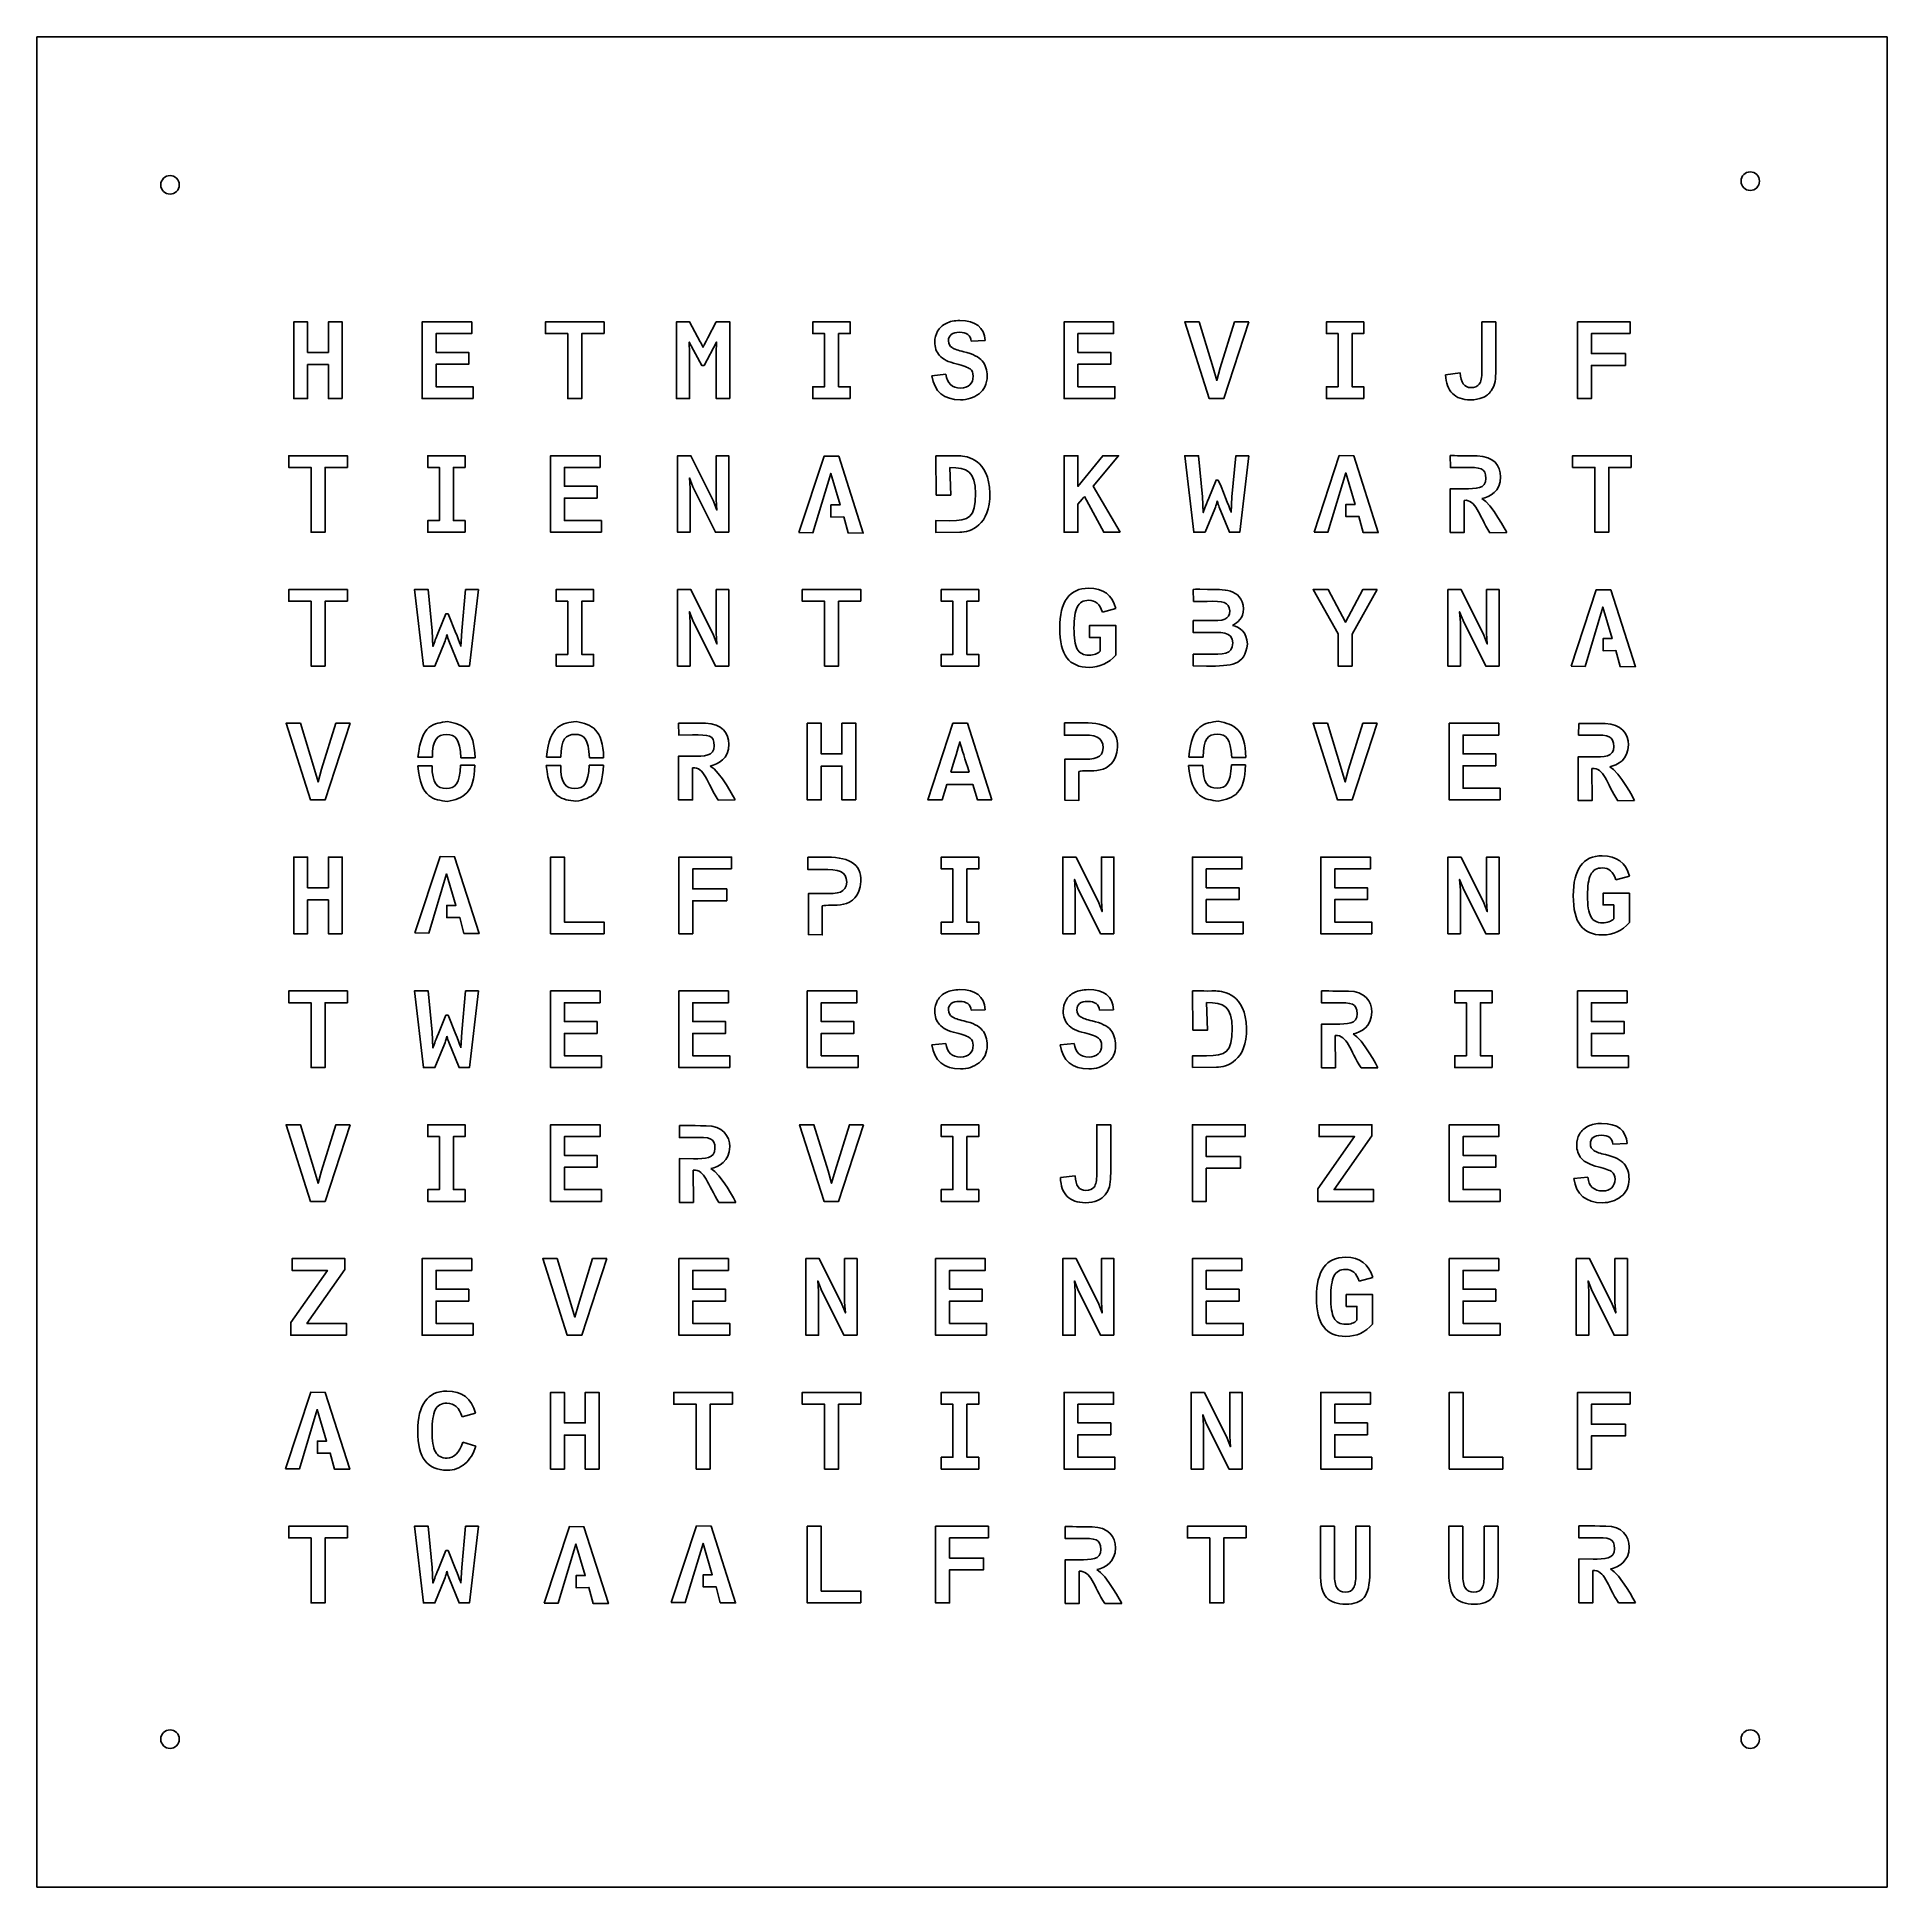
# Model space of a CAD drawing. Extents: x 1 to 500, y 1 to 500.
import ezdxf

# ---------------------------------------------------------------- set-up
doc = ezdxf.new("R2010")
doc.units = 0
doc.layers.add('Qlocktwo_blank_laser_v3', color=7, linetype='CONTINUOUS')

msp = doc.modelspace()

# ---------------------------------------------------------------- linework, layer by layer
at = {"layer": 'Qlocktwo_blank_laser_v3', "color": 5}
for points in [[(0.54998, 500.450877), (500.449471, 500.450877), (500.449471, 0.551386), (0.54998, 0.551386)], [(83.051587, 402.766079), (79.29239, 402.766079), (79.29239, 411.93265), (73.686403, 411.93265), (73.686403, 402.766079), (69.927205, 402.766079), (69.927205, 423.475177), (73.686403, 423.475177), (73.686403, 415.212422), (79.29239, 415.212422), (79.29239, 423.475177), (83.051587, 423.475177)], [(118.376258, 402.766079), (104.617935, 402.766079), (104.617935, 423.475177), (118.012191, 423.475177), (118.012191, 420.294888), (108.377132, 420.294888), (108.377132, 415.212422), (117.218442, 415.212422), (117.218442, 412.015552), (108.377132, 412.015552), (108.377132, 405.946721), (118.376258, 405.946721)], [(153.80535, 420.294888), (147.758744, 420.294888), (147.758744, 402.766079), (143.988258, 402.766079), (143.988258, 420.294888), (137.941651, 420.294888), (137.941651, 423.475177), (153.80535, 423.475177)], [(220.3152, 402.766079), (210.189074, 402.766079), (210.189074, 405.946721), (213.369716, 405.946721), (213.369716, 420.294888), (210.189074, 420.294888), (210.189074, 423.475177), (220.3152, 423.475177), (220.3152, 420.294888), (217.140202, 420.294888), (217.140202, 405.946721), (220.3152, 405.946721)], [(291.829551, 402.766079), (278.071228, 402.766079), (278.071228, 423.475177), (291.465838, 423.475177), (291.465838, 420.294888), (281.830778, 420.294888), (281.830778, 415.212422), (290.672088, 415.212422), (290.672088, 412.015552), (281.830778, 412.015552), (281.830778, 405.946721), (291.829551, 405.946721)], [(327.975488, 423.475177), (321.212037, 402.766079), (317.298676, 402.766079), (310.672809, 423.475177), (314.542426, 423.475177), (318.373589, 411.017898), (319.349019, 407.655222), (320.280705, 411.045414), (324.150321, 423.475177)], [(359.077764, 402.766079), (348.951991, 402.766079), (348.951991, 405.946721), (352.132633, 405.946721), (352.132633, 420.294888), (348.951991, 420.294888), (348.951991, 423.475177), (359.077764, 423.475177), (359.077764, 420.294888), (355.902767, 420.294888), (355.902767, 405.946721), (359.077764, 405.946721)], [(431.088474, 420.294888), (420.593343, 420.294888), (420.593343, 414.887161), (429.787783, 414.887161), (429.787783, 411.706872), (420.593343, 411.706872), (420.593343, 402.766079), (416.834145, 402.766079), (416.834145, 423.475177), (431.088474, 423.475177)], [(84.423892, 384.135193), (78.377285, 384.135193), (78.377285, 366.606384), (74.606799, 366.606384), (74.606799, 384.135193), (68.560193, 384.135193), (68.560193, 387.315482), (84.423892, 387.315482)], [(116.243012, 366.606384), (106.117239, 366.606384), (106.117239, 369.787026), (109.297528, 369.787026), (109.297528, 384.135193), (106.117239, 384.135193), (106.117239, 387.315482), (116.243012, 387.315482), (116.243012, 384.135193), (113.068014, 384.135193), (113.068014, 369.787026), (116.243012, 369.787026)], [(153.066987, 366.606384), (139.308664, 366.606384), (139.308664, 387.315482), (152.70292, 387.315482), (152.70292, 384.135193), (143.067861, 384.135193), (143.067861, 379.052727), (151.909171, 379.052727), (151.909171, 375.855858), (143.067861, 375.855858), (143.067861, 369.787026), (153.066987, 369.787026)], [(187.476552, 366.606384), (183.8881, 366.606384), (177.75859, 378.92608), (176.826905, 381.296392), (177.036455, 378.413495), (177.036455, 366.606384), (173.646616, 366.606384), (173.646616, 387.315482), (177.234716, 387.315482), (183.364225, 374.995786), (184.29591, 372.625827), (184.086361, 375.519661), (184.086361, 387.315482), (187.476552, 387.315482)], [(206.446458, 366.560876), (213.269175, 387.224466), (217.195236, 387.176488), (223.822161, 366.413415), (219.69925, 366.463156), (218.568951, 370.781859), (215.085273, 370.732117), (215.085273, 374.021767), (217.539546, 374.021767), (215.035884, 382.513122), (210.225057, 366.511487)], [(345.618597, 366.693167), (352.439903, 387.358168), (356.367375, 387.30878), (362.9943, 366.547117), (358.871037, 366.595448), (357.74109, 370.915561), (354.256001, 370.86582), (354.256001, 374.154059), (356.710274, 374.154059), (354.208023, 382.645414), (349.397197, 366.644837)], [(431.331184, 384.135193), (425.284225, 384.135193), (425.284225, 366.606384), (421.514092, 366.606384), (421.514092, 384.135193), (415.467133, 384.135193), (415.467133, 387.315482), (431.331184, 387.315482)], [(84.423892, 347.975498), (78.377285, 347.975498), (78.377285, 330.446689), (74.606799, 330.446689), (74.606799, 347.975498), (68.560193, 347.975498), (68.560193, 351.155787), (84.423892, 351.155787)], [(150.933741, 330.446689), (140.807968, 330.446689), (140.807968, 333.627331), (143.988258, 333.627331), (143.988258, 347.975498), (140.807968, 347.975498), (140.807968, 351.155787), (150.933741, 351.155787), (150.933741, 347.975498), (147.758744, 347.975498), (147.758744, 333.627331), (150.933741, 333.627331)], [(187.476552, 330.446689), (183.8881, 330.446689), (177.75859, 342.766385), (176.826905, 345.136698), (177.036455, 342.2538), (177.036455, 330.446689), (173.646616, 330.446689), (173.646616, 351.155787), (177.234716, 351.155787), (183.364225, 338.836091), (184.29591, 336.466132), (184.086361, 339.359966), (184.086361, 351.155787), (187.476552, 351.155787)], [(223.186809, 347.975498), (217.140202, 347.975498), (217.140202, 330.446689), (213.369716, 330.446689), (213.369716, 347.975498), (207.32311, 347.975498), (207.32311, 351.155787), (223.186809, 351.155787)], [(255.005929, 330.446689), (244.879803, 330.446689), (244.879803, 333.627331), (248.060445, 333.627331), (248.060445, 347.975498), (244.879803, 347.975498), (244.879803, 351.155787), (255.005929, 351.155787), (255.005929, 347.975498), (251.830932, 347.975498), (251.830932, 333.627331), (255.005929, 333.627331)], [(362.666217, 351.155787), (355.902767, 339.117255), (355.902767, 330.446689), (352.132633, 330.446689), (352.132633, 339.150416), (345.363538, 351.155787), (349.447996, 351.155787), (354.106071, 342.314477), (358.785664, 351.155787)], [(395.620575, 330.446689), (392.032123, 330.446689), (385.902613, 342.766385), (384.971281, 345.136698), (385.180831, 342.2538), (385.180831, 330.446689), (381.790639, 330.446689), (381.790639, 351.155787), (385.379092, 351.155787), (391.508601, 338.836091), (392.440286, 336.466132), (392.230736, 339.359966), (392.230736, 351.155787), (395.620575, 351.155787)], [(415.07308, 330.439986), (421.895797, 351.104987), (425.821858, 351.055246), (432.448784, 330.293584), (428.32552, 330.341914), (427.195574, 334.662028), (423.710485, 334.612639), (423.710485, 337.900525), (426.164758, 337.900525), (423.662507, 346.39188), (418.85168, 330.391656)], [(292.099779, 346.012997)], [(85.140736, 314.996093), (78.377285, 294.286994), (74.463571, 294.286994), (67.838057, 314.996093), (71.707673, 314.996093), (75.538484, 302.538813), (76.514267, 299.176138), (77.4456, 302.56633), (81.315216, 314.996093)], [(221.814504, 294.286994), (218.054954, 294.286994), (218.054954, 303.453565), (212.44932, 303.453565), (212.44932, 294.286994), (208.68977, 294.286994), (208.68977, 314.996093), (212.44932, 314.996093), (212.44932, 306.733338), (218.054954, 306.733338), (218.054954, 314.996093), (221.814504, 314.996093)], [(258.594029, 294.286994), (254.713477, 294.286994), (253.412786, 298.509388), (246.417913, 298.509388), (245.105934, 294.286994), (241.291703, 294.286994), (248.060445, 314.996093), (251.968515, 314.996093)], [(362.666217, 314.996093), (355.902767, 294.286994), (351.989406, 294.286994), (345.363538, 314.996093), (349.233155, 314.996093), (353.063966, 302.538813), (354.039749, 299.176138), (354.971434, 302.56633), (358.84105, 314.996093)], [(395.901739, 294.286994), (382.143416, 294.286994), (382.143416, 314.996093), (395.538025, 314.996093), (395.538025, 311.815803), (385.902613, 311.815803), (385.902613, 306.733338), (394.744276, 306.733338), (394.744276, 303.536468), (385.902613, 303.536468), (385.902613, 297.467636), (395.901739, 297.467636)], [(103.497513, 305.805886)], [(138.241865, 305.822466)], [(311.778061, 305.8902)], [(103.432602, 303.551637)], [(138.177306, 303.568218)], [(311.713503, 303.635598)], [(83.051587, 258.1273), (79.29239, 258.1273), (79.29239, 267.29387), (73.686403, 267.29387), (73.686403, 258.1273), (69.927205, 258.1273), (69.927205, 278.836398), (73.686403, 278.836398), (73.686403, 270.573643), (79.29239, 270.573643), (79.29239, 278.836398), (83.051587, 278.836398)], [(102.654022, 258.342141), (109.476739, 279.006084), (113.4028, 278.957753), (120.029726, 258.19468), (115.906815, 258.243011), (114.777927, 262.563124), (111.293191, 262.513735), (111.293191, 265.803033), (113.747464, 265.803033), (111.243449, 274.294387), (106.432622, 258.292752)], [(153.772542, 258.1273), (139.308664, 258.1273), (139.308664, 278.836398), (143.067861, 278.836398), (143.067861, 261.307942), (153.772542, 261.307942)], [(188.253721, 275.656109), (177.75859, 275.656109), (177.75859, 270.248382), (186.952678, 270.248382), (186.952678, 267.068093), (177.75859, 267.068093), (177.75859, 258.1273), (173.999393, 258.1273), (173.999393, 278.836398), (188.253721, 278.836398)], [(255.005929, 258.1273), (244.879803, 258.1273), (244.879803, 261.307942), (248.060445, 261.307942), (248.060445, 275.656109), (244.879803, 275.656109), (244.879803, 278.836398), (255.005929, 278.836398), (255.005929, 275.656109), (251.830932, 275.656109), (251.830932, 261.307942), (255.005929, 261.307942)], [(291.54874, 258.1273), (287.960288, 258.1273), (281.830778, 270.446996), (280.899093, 272.817308), (281.108643, 269.93441), (281.108643, 258.1273), (277.718451, 258.1273), (277.718451, 278.836398), (281.306904, 278.836398), (287.436413, 266.516702), (288.368098, 264.146742), (288.158548, 267.040576), (288.158548, 278.836398), (291.54874, 278.836398)], [(326.520281, 258.1273), (312.761958, 258.1273), (312.761958, 278.836398), (326.156567, 278.836398), (326.156567, 275.656109), (316.521508, 275.656109), (316.521508, 270.573643), (325.362818, 270.573643), (325.362818, 267.376773), (316.521508, 267.376773), (316.521508, 261.307942), (326.520281, 261.307942)], [(361.21101, 258.1273), (347.452687, 258.1273), (347.452687, 278.836398), (360.847296, 278.836398), (360.847296, 275.656109), (351.211884, 275.656109), (351.211884, 270.573643), (360.053547, 270.573643), (360.053547, 267.376773), (351.211884, 267.376773), (351.211884, 261.307942), (361.21101, 261.307942)], [(395.620575, 258.1273), (392.032123, 258.1273), (385.902613, 270.446996), (384.971281, 272.817308), (385.180831, 269.93441), (385.180831, 258.1273), (381.790639, 258.1273), (381.790639, 278.836398), (385.379092, 278.836398), (391.508601, 266.516702), (392.440286, 264.146742), (392.230736, 267.040576), (392.230736, 278.836398), (395.620575, 278.836398)], [(430.862696, 273.693607)], [(84.423892, 239.496414), (78.377285, 239.496414), (78.377285, 221.967605), (74.606799, 221.967605), (74.606799, 239.496414), (68.560193, 239.496414), (68.560193, 242.676703), (84.423892, 242.676703)], [(153.066987, 221.967605), (139.308664, 221.967605), (139.308664, 242.676703), (152.70292, 242.676703), (152.70292, 239.496414), (143.067861, 239.496414), (143.067861, 234.413948), (151.909171, 234.413948), (151.909171, 231.217078), (143.067861, 231.217078), (143.067861, 225.148247), (153.066987, 225.148247)], [(187.757716, 221.967605), (173.999393, 221.967605), (173.999393, 242.676703), (187.39365, 242.676703), (187.39365, 239.496414), (177.75859, 239.496414), (177.75859, 234.413948), (186.5999, 234.413948), (186.5999, 231.217078), (177.75859, 231.217078), (177.75859, 225.148247), (187.757716, 225.148247)], [(222.448093, 221.967605), (208.68977, 221.967605), (208.68977, 242.676703), (222.084379, 242.676703), (222.084379, 239.496414), (212.44932, 239.496414), (212.44932, 234.413948), (221.29063, 234.413948), (221.29063, 231.217078), (212.44932, 231.217078), (212.44932, 225.148247), (222.448093, 225.148247)], [(393.768493, 221.967605), (383.642721, 221.967605), (383.642721, 225.148247), (386.823363, 225.148247), (386.823363, 239.496414), (383.642721, 239.496414), (383.642721, 242.676703), (393.768493, 242.676703), (393.768493, 239.496414), (390.593496, 239.496414), (390.593496, 225.148247), (393.768493, 225.148247)], [(430.592468, 221.967605), (416.834145, 221.967605), (416.834145, 242.676703), (430.228755, 242.676703), (430.228755, 239.496414), (420.593343, 239.496414), (420.593343, 234.413948), (429.435005, 234.413948), (429.435005, 231.217078), (420.593343, 231.217078), (420.593343, 225.148247), (430.592468, 225.148247)], [(85.140736, 206.517008), (78.377285, 185.80791), (74.463571, 185.80791), (67.838057, 206.517008), (71.707673, 206.517008), (75.538484, 194.059729), (76.514267, 190.697053), (77.4456, 194.087245), (81.315216, 206.517008)], [(116.243012, 185.80791), (106.117239, 185.80791), (106.117239, 188.988552), (109.297528, 188.988552), (109.297528, 203.336719), (106.117239, 203.336719), (106.117239, 206.517008), (116.243012, 206.517008), (116.243012, 203.336719), (113.068014, 203.336719), (113.068014, 188.988552), (116.243012, 188.988552)], [(153.066987, 185.80791), (139.308664, 185.80791), (139.308664, 206.517008), (152.70292, 206.517008), (152.70292, 203.336719), (143.067861, 203.336719), (143.067861, 198.254253), (151.909171, 198.254253), (151.909171, 195.057383), (143.067861, 195.057383), (143.067861, 188.988552), (153.066987, 188.988552)], [(223.903653, 206.517008), (217.140202, 185.80791), (213.226489, 185.80791), (206.600974, 206.517008), (210.470238, 206.517008), (214.301402, 194.059729), (215.276831, 190.697053), (216.208517, 194.087245), (220.078133, 206.517008)], [(255.005929, 185.80791), (244.879803, 185.80791), (244.879803, 188.988552), (248.060445, 188.988552), (248.060445, 203.336719), (244.879803, 203.336719), (244.879803, 206.517008), (255.005929, 206.517008), (255.005929, 203.336719), (251.830932, 203.336719), (251.830932, 188.988552), (255.005929, 188.988552)], [(327.016638, 203.336719), (316.521508, 203.336719), (316.521508, 197.928992), (325.715595, 197.928992), (325.715595, 194.748703), (316.521508, 194.748703), (316.521508, 185.80791), (312.761958, 185.80791), (312.761958, 206.517008), (327.016638, 206.517008)], [(361.707015, 185.80791), (346.637065, 185.80791), (346.637065, 189.225618), (356.564224, 203.336719), (346.989843, 203.336719), (346.989843, 206.517008), (361.271688, 206.517008), (361.271688, 203.562496), (351.030204, 188.988552), (361.707015, 188.988552)], [(395.901739, 185.80791), (382.143416, 185.80791), (382.143416, 206.517008), (395.538025, 206.517008), (395.538025, 203.336719), (385.902613, 203.336719), (385.902613, 198.254253), (394.744276, 198.254253), (394.744276, 195.057383), (385.902613, 195.057383), (385.902613, 188.988552), (395.901739, 188.988552)], [(84.181533, 149.648215), (69.111231, 149.648215), (69.111231, 153.065924), (79.038743, 167.177024), (69.464009, 167.177024), (69.464009, 170.357313), (83.746206, 170.357313), (83.746206, 167.402802), (73.504369, 152.828857), (84.181533, 152.828857)], [(118.376258, 149.648215), (104.617935, 149.648215), (104.617935, 170.357313), (118.012191, 170.357313), (118.012191, 167.177024), (108.377132, 167.177024), (108.377132, 162.094558), (117.218442, 162.094558), (117.218442, 158.897689), (108.377132, 158.897689), (108.377132, 152.828857), (118.376258, 152.828857)], [(154.522194, 170.357313), (147.758744, 149.648215), (143.84503, 149.648215), (137.219516, 170.357313), (141.089132, 170.357313), (144.919943, 157.900034), (145.895373, 154.537359), (146.827058, 157.92755), (150.696675, 170.357313)], [(187.757716, 149.648215), (173.999393, 149.648215), (173.999393, 170.357313), (187.39365, 170.357313), (187.39365, 167.177024), (177.75859, 167.177024), (177.75859, 162.094558), (186.5999, 162.094558), (186.5999, 158.897689), (177.75859, 158.897689), (177.75859, 152.828857), (187.757716, 152.828857)], [(222.167282, 149.648215), (218.578829, 149.648215), (212.44932, 161.967911), (211.517634, 164.338223), (211.727184, 161.455326), (211.727184, 149.648215), (208.336992, 149.648215), (208.336992, 170.357313), (211.925445, 170.357313), (218.054954, 158.037617), (218.98664, 155.667658), (218.77709, 158.561492), (218.77709, 170.357313), (222.167282, 170.357313)], [(257.138822, 149.648215), (243.380499, 149.648215), (243.380499, 170.357313), (256.775108, 170.357313), (256.775108, 167.177024), (247.140049, 167.177024), (247.140049, 162.094558), (255.981359, 162.094558), (255.981359, 158.897689), (247.140049, 158.897689), (247.140049, 152.828857), (257.138822, 152.828857)], [(291.54874, 149.648215), (287.960288, 149.648215), (281.830778, 161.967911), (280.899093, 164.338223), (281.108643, 161.455326), (281.108643, 149.648215), (277.718451, 149.648215), (277.718451, 170.357313), (281.306904, 170.357313), (287.436413, 158.037617), (288.368098, 155.667658), (288.158548, 158.561492), (288.158548, 170.357313), (291.54874, 170.357313)], [(326.520281, 149.648215), (312.761958, 149.648215), (312.761958, 170.357313), (326.156567, 170.357313), (326.156567, 167.177024), (316.521508, 167.177024), (316.521508, 162.094558), (325.362818, 162.094558), (325.362818, 158.897689), (316.521508, 158.897689), (316.521508, 152.828857), (326.520281, 152.828857)], [(395.901739, 149.648215), (382.143416, 149.648215), (382.143416, 170.357313), (395.538025, 170.357313), (395.538025, 167.177024), (385.902613, 167.177024), (385.902613, 162.094558), (394.744276, 162.094558), (394.744276, 158.897689), (385.902613, 158.897689), (385.902613, 152.828857), (395.901739, 152.828857)], [(430.311305, 149.648215), (426.722852, 149.648215), (420.593343, 161.967911), (419.66201, 164.338223), (419.87156, 161.455326), (419.87156, 149.648215), (416.481368, 149.648215), (416.481368, 170.357313), (420.069821, 170.357313), (426.19933, 158.037617), (427.131015, 155.667658), (426.921466, 158.561492), (426.921466, 170.357313), (430.311305, 170.357313)], [(361.481237, 165.214523)], [(67.686363, 113.58377), (74.50908, 134.24736), (78.436552, 134.19903), (85.062066, 113.436309), (80.939155, 113.485698), (79.810267, 117.8044), (76.325178, 117.756423), (76.325178, 121.044309), (78.779451, 121.044309), (76.275789, 129.535664), (71.466374, 113.534028)], [(152.433046, 113.48852), (148.673849, 113.48852), (148.673849, 122.655091), (143.067861, 122.655091), (143.067861, 113.48852), (139.308664, 113.48852), (139.308664, 134.197618), (143.067861, 134.197618), (143.067861, 125.934864), (148.673849, 125.934864), (148.673849, 134.197618), (152.433046, 134.197618)], [(188.496079, 131.017329), (182.449473, 131.017329), (182.449473, 113.48852), (178.678987, 113.48852), (178.678987, 131.017329), (172.63238, 131.017329), (172.63238, 134.197618), (188.496079, 134.197618)], [(223.186809, 131.017329), (217.140202, 131.017329), (217.140202, 113.48852), (213.369716, 113.48852), (213.369716, 131.017329), (207.32311, 131.017329), (207.32311, 134.197618), (223.186809, 134.197618)], [(255.005929, 113.48852), (244.879803, 113.48852), (244.879803, 116.669162), (248.060445, 116.669162), (248.060445, 131.017329), (244.879803, 131.017329), (244.879803, 134.197618), (255.005929, 134.197618), (255.005929, 131.017329), (251.830932, 131.017329), (251.830932, 116.669162), (255.005929, 116.669162)], [(291.829551, 113.48852), (278.071228, 113.48852), (278.071228, 134.197618), (291.465838, 134.197618), (291.465838, 131.017329), (281.830778, 131.017329), (281.830778, 125.934864), (290.672088, 125.934864), (290.672088, 122.737994), (281.830778, 122.737994), (281.830778, 116.669162), (291.829551, 116.669162)], [(326.239117, 113.48852), (322.651017, 113.48852), (316.521508, 125.808216), (315.589822, 128.178529), (315.799372, 125.295631), (315.799372, 113.48852), (312.40918, 113.48852), (312.40918, 134.197618), (315.997633, 134.197618), (322.127142, 121.877922), (323.058828, 119.507963), (322.849278, 122.401797), (322.849278, 134.197618), (326.239117, 134.197618)], [(361.21101, 113.48852), (347.452687, 113.48852), (347.452687, 134.197618), (360.847296, 134.197618), (360.847296, 131.017329), (351.211884, 131.017329), (351.211884, 125.934864), (360.053547, 125.934864), (360.053547, 122.737994), (351.211884, 122.737994), (351.211884, 116.669162), (361.21101, 116.669162)], [(396.607294, 113.48852), (382.143416, 113.48852), (382.143416, 134.197618), (385.902613, 134.197618), (385.902613, 116.669162), (396.607294, 116.669162)], [(431.088474, 131.017329), (420.593343, 131.017329), (420.593343, 125.609603), (429.787783, 125.609603), (429.787783, 122.429313), (420.593343, 122.429313), (420.593343, 113.48852), (416.834145, 113.48852), (416.834145, 134.197618), (431.088474, 134.197618)], [(84.423892, 94.857634), (78.377285, 94.857634), (78.377285, 77.328825), (74.606799, 77.328825), (74.606799, 94.857634), (68.560193, 94.857634), (68.560193, 98.037924), (84.423892, 98.037924)], [(137.581818, 77.261445), (144.404535, 97.926446), (148.330596, 97.876704), (154.957522, 77.113984), (150.834258, 77.163373), (149.705723, 81.482075), (146.220634, 81.434097), (146.220634, 84.721984), (148.674907, 84.721984), (146.171245, 93.213338), (141.361829, 77.213114)], [(171.940584, 77.458295), (178.762948, 98.121885), (182.689009, 98.073907), (189.316287, 77.310834), (185.193024, 77.359164), (184.064488, 81.679278), (180.579399, 81.629536), (180.579399, 84.919186), (183.033673, 84.919186), (180.529658, 93.410541), (175.720242, 77.408906)], [(223.153648, 77.328825), (208.68977, 77.328825), (208.68977, 98.037924), (212.44932, 98.037924), (212.44932, 80.509467), (223.153648, 80.509467)], [(257.63518, 94.857634), (247.140049, 94.857634), (247.140049, 89.449908), (256.334136, 89.449908), (256.334136, 86.269619), (247.140049, 86.269619), (247.140049, 77.328825), (243.380499, 77.328825), (243.380499, 98.037924), (257.63518, 98.037924)], [(327.258997, 94.857634), (321.212037, 94.857634), (321.212037, 77.328825), (317.441904, 77.328825), (317.441904, 94.857634), (311.394945, 94.857634), (311.394945, 98.037924), (327.258997, 98.037924)]]:
    msp.add_lwpolyline(points, close=True, dxfattribs=at)
for points in [[(187.785233, 402.766079), (184.086361, 402.766079), (184.086361, 415.085775), (184.202072, 418.007126), (180.795652, 411.651839), (180.217097, 411.651839), (176.799388, 418.007126), (176.909808, 415.085775), (176.909808, 402.766079), (173.321355, 402.766079), (173.321355, 423.475177), (176.909808, 423.475177), (179.764836, 418.090028)], [(181.782371, 419.137072), (184.086361, 423.475177), (187.785233, 423.475177), (187.785233, 402.766079)], [(390.990371, 410.113729), (390.990371, 423.475177), (394.744276, 423.475177), (394.744276, 410.405829)], [(180.497908, 416.507821), (180.679941, 416.987599)], [(256.747592, 418.414937), (252.944297, 418.249837)], [(242.366264, 408.923105), (246.125814, 409.303399)], [(381.184214, 409.193332), (385.142025, 409.716854)], [(247.193671, 384.094976), (247.473424, 376.667599), (243.522668, 376.678535), (243.448232, 387.253393)], [(282.933208, 375.536241), (281.830778, 374.218617), (281.830778, 366.606384), (278.071228, 366.606384), (278.071228, 387.315482), (281.830778, 387.315482), (281.830778, 378.99205), (288.511326, 387.315482), (292.794398, 387.315482), (285.915236, 379.108114), (293.229725, 366.606384)], [(318.7814, 372.978604), (316.196247, 366.606384), (313.103799, 366.606384), (310.672809, 387.315482), (314.432359, 387.315482), (315.474111, 376.153602), (315.672372, 371.931208), (316.152149, 373.259415)], [(327.975488, 387.315482), (325.544851, 366.606384), (322.739211, 366.606384), (319.96638, 373.441448)], [(323.257089, 371.931208), (323.455702, 376.153602), (324.503099, 387.315482), (327.975488, 387.315482)], [(386.201769, 384.094976), (382.467266, 384.08404), (382.442572, 387.323949)], [(317.171676, 375.844922), (319.178275, 380.745001), (319.75683, 380.745001)], [(293.229725, 366.606384), (288.820006, 366.606384), (283.622182, 376.324346)], [(319.476019, 375.139367), (319.249889, 374.246134)], [(386.172841, 375.249433), (386.222583, 366.560876), (382.442572, 366.560876), (382.442572, 378.389858), (386.27056, 378.365164)], [(249.880777, 366.618731), (243.424596, 366.580279), (243.412249, 369.760568), (247.230713, 369.726348)], [(397.708313, 366.560876), (393.143019, 366.511487)], [(110.637025, 336.818909), (108.051871, 330.446689), (104.959423, 330.446689), (102.528786, 351.155787), (106.287983, 351.155787), (107.329735, 339.993907), (107.528349, 335.771513), (108.007774, 337.09972)], [(119.831465, 351.155787), (117.400475, 330.446689), (114.594835, 330.446689), (111.822357, 337.281754)], [(115.113066, 335.771513), (115.311327, 339.993907), (116.358723, 351.155787), (119.831465, 351.155787)], [(316.73776, 347.957507), (313.055468, 347.957507), (312.982444, 351.172368)], [(292.099779, 346.012997), (288.428776, 345.053795)], [(109.027654, 339.685227), (111.033899, 344.585306), (111.612807, 344.585306)], [(287.849868, 334.497986), (287.849868, 338.230019), (284.95039, 338.230019), (284.95039, 341.410309), (292.072262, 341.410309), (292.072262, 333.456234)], [(316.73776, 339.540235), (312.982444, 339.515541), (313.007491, 342.755449), (316.663324, 342.780144)], [(111.331643, 338.979672), (111.105513, 338.086439)], [(316.565605, 330.459036), (313.000435, 330.5116), (312.975741, 333.674251), (316.73776, 333.650615)], [(177.693679, 311.844731), (173.959177, 311.832031), (173.935893, 315.07194)], [(278.18447, 315.107923), (282.278453, 315.107923)], [(282.001523, 311.776998), (278.18447, 311.776998), (278.18447, 315.107923)], [(417.095906, 311.830973), (417.136123, 314.962932)], [(103.497513, 305.805886), (107.384769, 305.805886)], [(115.08943, 305.666891), (118.907893, 305.666891)], [(138.241865, 305.822466), (142.129473, 305.822466)], [(149.834134, 305.684883), (153.652598, 305.684883)], [(177.666163, 302.997424), (177.714493, 294.309219), (173.935893, 294.309219), (173.935893, 306.139613), (177.763882, 306.114566)], [(282.070314, 301.988833), (282.070314, 294.145178), (278.322053, 294.213969), (278.322053, 305.320817), (282.14087, 305.320817)], [(311.778061, 305.8902), (315.665669, 305.8902)], [(323.37033, 305.752263), (327.188794, 305.752263)], [(420.728456, 302.801985), (420.776787, 294.113428), (416.998187, 294.113428), (416.998187, 305.942411), (420.826529, 305.917716)], [(103.432602, 303.551637), (107.32021, 303.551637)], [(115.024871, 303.689221), (118.843335, 303.689221)], [(138.177306, 303.568218), (142.064562, 303.568218)], [(149.770634, 303.707212), (153.587686, 303.707212)], [(247.448729, 301.77258), (252.437003, 301.77258)], [(311.713503, 303.635598), (315.600758, 303.635598)], [(323.30683, 303.774946), (327.123883, 303.774946)], [(189.200223, 294.309219), (184.63493, 294.260889)], [(432.262517, 294.113428), (427.698634, 294.063686)], [(208.860867, 278.787009), (212.95485, 278.787009)], [(212.67792, 275.456084), (208.860867, 275.456084), (208.860867, 278.787009)], [(430.862696, 273.693607), (427.191693, 272.734405)], [(212.746711, 265.667919), (212.746711, 257.824264), (208.998803, 257.893055), (208.998803, 268.999902), (212.817267, 268.999902)], [(426.612785, 262.178596), (426.612785, 265.91063), (423.713307, 265.91063), (423.713307, 269.090919), (430.835179, 269.090919), (430.835179, 261.136845)], [(110.637025, 228.339825), (108.051871, 221.967605), (104.959423, 221.967605), (102.528786, 242.676703), (106.287983, 242.676703), (107.329735, 231.514822), (107.528349, 227.292428), (108.007774, 228.620636)], [(119.831465, 242.676703), (117.400475, 221.967605), (114.594835, 221.967605), (111.822357, 228.802669)], [(115.113066, 227.292428), (115.311327, 231.514822), (116.358723, 242.676703), (119.831465, 242.676703)], [(316.569485, 239.52393), (316.849238, 232.0962), (312.898483, 232.105725), (312.822635, 242.682347)], [(351.402384, 239.445261), (347.667881, 239.434325), (347.642834, 242.673881)], [(109.027654, 231.206142), (111.033899, 236.106222), (111.612807, 236.106222)], [(256.747592, 237.616462), (252.944297, 237.451362)], [(291.438321, 237.616462), (287.635027, 237.451362)], [(111.331643, 230.500587), (111.105513, 229.607354)], [(351.373456, 230.599718), (351.421434, 221.91116), (347.642834, 221.91116), (347.642834, 233.740143), (351.471176, 233.715449)], [(242.366264, 228.124631), (246.125814, 228.504925)], [(277.056993, 228.124631), (280.816543, 228.504925)], [(319.256592, 222.047685), (312.800763, 222.00888), (312.788416, 225.189522), (316.60688, 225.15495)], [(362.907517, 221.91116), (358.343281, 221.861419)], [(177.890882, 203.074605), (174.156379, 203.063669), (174.131685, 206.302167)], [(286.918183, 193.15556), (286.918183, 206.517008), (290.672088, 206.517008), (290.672088, 193.44766)], [(430.201238, 201.456767), (426.397944, 201.291668)], [(177.861954, 194.227651), (177.911343, 185.540505), (174.131685, 185.540505), (174.131685, 197.369487), (177.959674, 197.344793)], [(277.112379, 192.235163), (281.069837, 192.758685)], [(415.81991, 191.964936), (419.579107, 192.34523)], [(189.396015, 185.540505), (184.832132, 185.491116)], [(361.481237, 165.214523), (357.810235, 164.255321)], [(357.231327, 153.699512), (357.231327, 157.431545), (354.331848, 157.431545), (354.331848, 160.611835), (361.453721, 160.611835), (361.453721, 152.65776)], [(119.081813, 128.586339), (115.399521, 127.627137)], [(115.636587, 120.747976), (119.114621, 119.645546)], [(110.637025, 83.701046), (108.051871, 77.328825), (104.959423, 77.328825), (102.528786, 98.037924), (106.287983, 98.037924), (107.329735, 86.876043), (107.528349, 82.653649), (108.007774, 83.981856)], [(119.831465, 98.037924), (117.400475, 77.328825), (114.594835, 77.328825), (111.822357, 84.16389)], [(115.113066, 82.653649), (115.311327, 86.876043), (116.358723, 98.037924), (119.831465, 98.037924)], [(282.14475, 94.697473), (278.410248, 94.686537), (278.385553, 97.926446)], [(347.353556, 85.448353), (347.353556, 98.037924), (351.129334, 98.037924), (351.129334, 85.084286)], [(356.933582, 85.084286), (356.933582, 98.037924), (360.687488, 98.037924), (360.687488, 85.635677)], [(382.044286, 85.448353), (382.044286, 98.037924), (385.820063, 98.037924), (385.820063, 85.084286)], [(391.624312, 85.084286), (391.624312, 98.037924), (395.378217, 98.037924), (395.378217, 85.635677)], [(420.953176, 94.894676), (417.218673, 94.882329), (417.193979, 98.121885)], [(109.027654, 86.567363), (111.033899, 91.467442), (111.612807, 91.467442)], [(111.331643, 85.861808), (111.105513, 84.968575)], [(282.115822, 85.850519), (282.164153, 77.163373), (278.385553, 77.163373), (278.385553, 88.992708), (282.213895, 88.967661)], [(420.924248, 86.047722), (420.973637, 77.359164), (417.193979, 77.359164), (417.193979, 89.188147), (421.021967, 89.164864)], [(293.650236, 77.163373), (289.086001, 77.113984)], [(432.45972, 77.359164), (427.894426, 77.310834)]]:
    msp.add_lwpolyline(points, dxfattribs=at)
for points in [[(34.000344, 460.500235), (34.000344, 461.881006), (35.119354, 463.001428), (36.500125, 463.001428)], [(36.500125, 458.000454), (35.119354, 458.000454), (34.000344, 459.119464), (34.000344, 460.500235)], [(36.500125, 463.001428), (37.880896, 463.001428), (38.999907, 461.881006), (38.999907, 460.500235)], [(38.999907, 460.500235), (38.999907, 459.119464), (37.880896, 458.000454), (36.500125, 458.000454)], [(461.000126, 461.500712), (461.000126, 462.881483), (462.119136, 464.000494), (463.499907, 464.000494)], [(463.499907, 459.000931), (462.119136, 459.000931), (461.000126, 460.119941), (461.000126, 461.500712)], [(463.499907, 464.000494), (464.880679, 464.000494), (465.999689, 462.881483), (465.999689, 461.500712)], [(465.999689, 461.500712), (465.999689, 460.119941), (464.880679, 459.000931), (463.499907, 459.000931)], [(243.143785, 418.034642), (243.143785, 419.082039), (243.402724, 420.057821), (243.920954, 420.961637)], [(243.920954, 420.961637), (244.438832, 421.865806), (245.201184, 422.568539), (246.208364, 423.073011)], [(246.208364, 423.073011), (247.214485, 423.575719), (248.437917, 423.827955), (249.879366, 423.827955)], [(249.824333, 420.647665), (247.835726, 420.647665), (246.842305, 419.875788), (246.842305, 418.332387)], [(252.944297, 418.249837), (252.803539, 419.848272), (251.764609, 420.647665), (249.824333, 420.647665)], [(249.879366, 423.827955), (254.241107, 423.827955), (256.529928, 422.022792), (256.747592, 418.414937)], [(179.764836, 418.090028), (180.065403, 417.534404), (180.310583, 417.006649), (180.497908, 416.507821)], [(180.679941, 416.987599), (180.757199, 417.166457), (181.123735, 417.883301), (181.782371, 419.137072)], [(244.427895, 414.38022), (243.570999, 415.375053), (243.143785, 416.593193), (243.143785, 418.034642)], [(246.842305, 418.332387), (246.842305, 417.512532), (247.161921, 416.904696), (247.801507, 416.507821)], [(247.801507, 416.507821), (248.443562, 416.113769), (249.494839, 415.747233), (250.954279, 415.405392)], [(250.954279, 415.405392), (253.43748, 414.813078), (255.115996, 413.983345), (255.987003, 412.914077)], [(248.964614, 412.114683), (246.795385, 412.632913), (245.283734, 413.387857), (244.427895, 414.38022)], [(252.67407, 410.74767), (252.111742, 411.180528), (250.874552, 411.636669), (248.964614, 412.114683)], [(253.522852, 408.785522), (253.522852, 409.658999), (253.239219, 410.313754), (252.67407, 410.74767)], [(255.987003, 412.914077), (256.858011, 411.844455), (257.293339, 410.467918), (257.293339, 408.785522)], [(390.273879, 406.640987), (390.750835, 407.258348), (390.990371, 408.416164), (390.990371, 410.113729)], [(394.744276, 410.405829), (394.744276, 409.259302), (394.675484, 408.245066), (394.540371, 407.363123)], [(250.122077, 402.413301), (245.591003, 402.413301), (243.005849, 404.58253), (242.366264, 408.923105)], [(246.125814, 409.303399), (246.44543, 406.836779), (247.786337, 405.60488), (250.149594, 405.60488)], [(250.149594, 405.60488), (251.203693, 405.60488), (252.029192, 405.891335), (252.624681, 406.464598)], [(252.624681, 406.464598), (253.222639, 407.040684), (253.522852, 407.815383), (253.522852, 408.785522)], [(257.293339, 408.785522), (257.293339, 406.730593), (256.561678, 405.154383), (255.099415, 404.055834)], [(382.997843, 404.127447), (381.847083, 405.273974), (381.242422, 406.962367), (381.184214, 409.193332)], [(385.142025, 409.716854), (385.26338, 407.051973), (386.227874, 405.720591), (388.035859, 405.720591)], [(388.035859, 405.720591), (389.052917, 405.720591), (389.799746, 406.026449), (390.273879, 406.640987)], [(394.540371, 407.363123), (394.403846, 406.484001), (394.051068, 405.638041), (393.482038, 404.822066)], [(255.099415, 404.055834), (253.636094, 402.960459), (251.976981, 402.413301), (250.122077, 402.413301)], [(387.892631, 402.413301), (385.783022, 402.413301), (384.151426, 402.983743), (382.997843, 404.127447)], [(391.19992, 403.003145), (390.247774, 402.610504), (389.145344, 402.413301), (387.892631, 402.413301)], [(393.482038, 404.822066), (392.911597, 404.006445), (392.150656, 403.40002), (391.19992, 403.003145)], [(243.448232, 387.253393), (243.448232, 387.253393), (246.927677, 387.221996), (249.704389, 387.243868)], [(249.704389, 387.243868), (251.843279, 387.260449), (257.786521, 386.331586), (258.020766, 377.22287)], [(382.442572, 387.323949), (382.442572, 387.323949), (385.289486, 387.323949), (389.707672, 387.274207)], [(389.707672, 387.274207), (394.124093, 387.224466), (396.057667, 384.526423), (396.039675, 381.629767)], [(254.137744, 377.084934), (254.097527, 383.021474), (251.84469, 384.180349), (247.193671, 384.094976)], [(319.75683, 380.745001), (321.836454, 375.706986), (323.003794, 372.769054), (323.257089, 371.931208)], [(392.062461, 381.164101), (392.006017, 384.037121), (390.684512, 384.210687), (386.201769, 384.094976)], [(386.27056, 378.365164), (389.314677, 378.389858), (392.120317, 378.289317), (392.062461, 381.164101)], [(396.039675, 381.629767), (396.014628, 377.653965), (393.118325, 376.132788), (390.958621, 375.715099)], [(247.230713, 369.726348), (252.337873, 369.679429), (254.18043, 370.635809), (254.137744, 377.084934)], [(258.020766, 377.22287), (258.244074, 368.472224), (252.650786, 366.635312), (249.880777, 366.618731)], [(283.622182, 376.324346), (283.622182, 376.342338), (283.391819, 376.079166), (282.933208, 375.536241)], [(316.152149, 373.259415), (316.342297, 373.777645), (316.682727, 374.639128), (317.171676, 375.844922)], [(319.96638, 373.441448), (319.825974, 373.78329), (319.663344, 374.348087), (319.476019, 375.139367)], [(393.143019, 366.511487), (390.023055, 371.324783), (389.437444, 375.542944), (386.172841, 375.249433)], [(390.958621, 375.715099), (393.608685, 374.389714), (397.708313, 366.560876), (397.708313, 366.560876)], [(319.249889, 374.246134), (319.201558, 374.050695), (319.045983, 373.628773), (318.7814, 372.978604)], [(276.913765, 340.71569), (276.913765, 347.910587), (279.526436, 351.508565), (284.752129, 351.508565)], [(284.752129, 351.508565), (288.650673, 351.508565), (291.099302, 349.675886), (292.099779, 346.012997)], [(312.982444, 351.172368), (312.982444, 351.172368), (313.400132, 351.256329), (316.810785, 351.197062)], [(316.810785, 351.197062), (321.081157, 351.124037), (325.949839, 351.687776), (326.603183, 345.895875)], [(281.632165, 346.420808), (281.047965, 345.208311), (280.755865, 343.314954), (280.755865, 340.743559)], [(284.78529, 348.245373), (283.266583, 348.245373), (282.216364, 347.636479), (281.632165, 346.420808)], [(288.428776, 345.053795), (287.747915, 347.181749), (286.534008, 348.245373), (284.78529, 348.245373)], [(316.663324, 342.780144), (321.412062, 342.682424), (322.751558, 342.92196), (322.847867, 345.430208)], [(322.847867, 345.430208), (322.685236, 347.764537), (321.103382, 348.084154), (316.73776, 347.957507)], [(326.603183, 345.895875), (326.505111, 343.318835), (325.069307, 342.266147), (323.583761, 341.454406)], [(111.612807, 344.585306), (113.692078, 339.547291), (114.859419, 336.60936), (115.113066, 335.771513)], [(278.84875, 332.68471), (277.558643, 334.393564), (276.913765, 337.069381), (276.913765, 340.71569)], [(280.755865, 340.743559), (280.755865, 338.078325), (281.056079, 336.187438), (281.659681, 335.07125)], [(323.583761, 341.454406), (325.385042, 341.02437), (327.570499, 339.663002), (327.608952, 336.373704)], [(108.007774, 337.09972), (108.197921, 337.61795), (108.538351, 338.479433), (109.027654, 339.685227)], [(111.105513, 338.086439), (111.057535, 337.891), (110.901608, 337.469078), (110.637025, 336.818909)], [(111.822357, 337.281754), (111.681599, 337.623595), (111.518968, 338.188392), (111.331643, 338.979672)], [(281.659681, 335.07125), (282.261872, 333.957884), (283.313502, 333.401201), (284.812807, 333.401201)], [(327.608952, 336.373704), (326.798622, 330.558167), (323.583761, 330.484084), (316.565605, 330.459036)], [(323.658197, 336.718015), (323.658197, 339.88631), (320.222849, 339.588566), (316.73776, 339.540235)], [(316.73776, 333.650615), (320.983437, 333.664373), (323.658197, 333.503154), (323.658197, 336.718015)], [(284.840323, 330.121428), (282.135225, 330.121428), (280.138505, 330.975856), (278.84875, 332.68471)], [(284.812807, 333.401201), (286.138544, 333.401201), (287.151369, 333.766326), (287.849868, 334.497986)], [(292.072262, 333.456234), (290.112583, 331.232325), (287.702407, 330.121428), (284.840323, 330.121428)], [(111.480516, 315.455056), (107.896296, 314.978101), (104.331127, 314.851454), (103.497513, 305.805886)], [(118.907893, 305.666891), (118.739971, 313.441755), (115.799218, 314.612976), (111.480516, 315.455056)], [(146.224867, 315.471637), (142.640648, 314.994681), (139.075478, 314.869445), (138.241865, 305.822466)], [(153.652598, 305.684883), (153.484323, 313.458335), (150.543569, 314.629557), (146.224867, 315.471637)], [(173.935893, 315.07194), (173.935893, 315.07194), (176.781397, 315.07194), (181.199582, 315.023609)], [(181.199582, 315.023609), (185.617415, 314.97422), (187.549577, 312.274414), (187.531586, 309.377758)], [(282.278453, 315.107923), (288.79249, 315.432831), (292.837084, 313.522894), (292.482895, 308.582597)], [(319.761063, 315.539017), (316.176844, 315.062415), (312.612027, 314.936826), (311.778061, 305.8902)], [(327.188794, 305.752263), (327.020519, 313.525716), (324.079766, 314.69729), (319.761063, 315.539017)], [(417.136123, 314.962932), (417.136123, 314.962932), (419.845102, 314.979512), (424.261876, 314.931534)], [(107.384769, 305.805886), (107.347727, 310.733835), (108.78212, 311.986548), (111.202174, 311.983725)], [(111.202174, 311.983725), (113.674439, 311.982314), (114.827669, 310.729601), (115.08943, 305.666891)], [(142.129473, 305.822466), (142.092079, 310.750415), (143.526825, 312.003128), (145.946526, 312.001717)], [(145.946526, 312.001717), (148.420201, 311.998895), (149.57202, 310.746182), (149.834134, 305.684883)], [(183.555783, 308.912092), (183.497928, 311.786876), (182.177834, 311.959031), (177.693679, 311.844731)], [(249.906883, 310.106949), (249.369603, 308.063309), (248.551159, 305.285186), (247.448729, 301.77258)], [(252.437003, 301.77258), (251.334574, 305.303178), (250.491435, 308.081301), (249.906883, 310.106949)], [(288.665843, 308.374812), (288.569181, 311.267234), (286.578105, 312.026412), (282.001523, 311.776998)], [(315.665669, 305.8902), (315.628275, 310.817796), (317.063021, 312.070509), (319.484133, 312.069098)], [(319.484133, 312.069098), (321.956398, 312.066628), (323.108216, 310.813915), (323.37033, 305.752263)], [(420.913312, 311.804514), (420.913312, 311.804514), (420.899554, 311.800634), (417.095906, 311.830973)], [(426.618077, 308.7163), (426.560221, 311.589673), (425.255297, 311.910701), (420.913312, 311.804514)], [(424.261876, 314.931534), (428.679709, 314.881793), (430.611871, 312.078975), (430.593879, 309.182319)], [(177.763882, 306.114566), (180.806588, 306.139613), (183.61258, 306.037661), (183.555783, 308.912092)], [(187.531586, 309.377758), (187.506891, 305.402308), (184.611646, 303.880779), (182.450884, 303.463443)], [(292.482895, 308.582597), (291.921979, 300.223534), (284.056099, 302.68063), (282.070314, 301.988833)], [(282.14087, 305.320817), (286.616558, 305.213572), (288.379034, 305.508494), (288.665843, 308.374812)], [(420.826529, 305.917716), (423.869235, 305.942411), (426.676285, 305.841869), (426.618077, 308.7163)], [(430.593879, 309.182319), (430.569185, 305.206517), (427.67394, 303.68534), (425.514589, 303.267651)], [(111.415605, 293.902467), (107.831385, 294.379422), (104.266568, 294.504658), (103.432602, 303.551637)], [(107.32021, 303.551637), (107.282816, 298.623688), (108.717562, 297.370975), (111.138674, 297.373798)], [(111.138674, 297.373798), (113.610939, 297.375209), (114.762758, 298.627922), (115.024871, 303.689221)], [(118.843335, 303.689221), (118.67506, 295.915768), (115.734307, 294.744547), (111.415605, 293.902467)], [(146.159956, 293.919047), (142.575736, 294.396003), (139.01092, 294.52265), (138.177306, 303.568218)], [(142.064562, 303.568218), (142.02752, 298.640269), (143.461914, 297.387556), (145.883026, 297.390378)], [(145.883026, 297.390378), (148.35529, 297.3932), (149.507462, 298.644502), (149.770634, 303.707212)], [(153.587686, 303.707212), (153.419764, 295.93376), (150.479011, 294.761127), (146.159956, 293.919047)], [(184.63493, 294.260889), (181.514965, 299.074185), (180.929355, 303.292346), (177.666163, 302.997424)], [(182.450884, 303.463443), (185.102007, 302.139116), (189.200223, 294.309219), (189.200223, 294.309219)], [(319.696505, 293.986781), (316.111933, 294.463383), (312.548527, 294.59003), (311.713503, 303.635598)], [(315.600758, 303.635598), (315.563717, 298.707649), (316.99811, 297.455289), (319.419222, 297.457759)], [(319.419222, 297.457759), (321.891487, 297.460581), (323.043658, 298.711883), (323.30683, 303.774946)], [(327.123883, 303.774946), (326.955961, 296.00114), (324.015207, 294.828508), (319.696505, 293.986781)], [(427.698634, 294.063686), (424.57867, 298.877335), (423.991648, 303.095496), (420.728456, 302.801985)], [(425.514589, 303.267651), (428.164301, 301.941914), (432.262517, 294.113428), (432.262517, 294.113428)], [(219.342239, 272.053897), (219.245578, 274.94632), (217.254502, 275.705497), (212.67792, 275.456084)], [(212.95485, 278.787009), (219.468887, 279.111917), (223.513481, 277.20198), (223.159292, 272.261683)], [(415.676682, 268.3963), (415.676682, 275.591197), (418.289353, 279.189175), (423.515046, 279.189175)], [(423.547854, 275.925983), (422.0295, 275.925983), (420.979281, 275.317089), (420.395082, 274.101418)], [(423.515046, 279.189175), (427.413237, 279.189175), (429.862219, 277.356496), (430.862696, 273.693607)], [(427.191693, 272.734405), (426.510833, 274.862359), (425.296572, 275.925983), (423.547854, 275.925983)], [(223.159292, 272.261683), (222.598376, 263.90262), (214.732496, 266.359716), (212.746711, 265.667919)], [(212.817267, 268.999902), (217.292955, 268.892658), (219.055431, 269.18758), (219.342239, 272.053897)], [(420.395082, 274.101418), (419.810882, 272.888922), (419.518782, 270.995565), (419.518782, 268.42417)], [(417.611314, 260.36532), (416.32156, 262.074174), (415.676682, 264.749992), (415.676682, 268.3963)], [(419.518782, 268.42417), (419.518782, 265.758935), (419.818996, 263.868048), (420.422598, 262.75186)], [(423.60324, 257.802039), (420.898142, 257.802039), (418.901422, 258.656466), (417.611314, 260.36532)], [(420.422598, 262.75186), (421.02479, 261.638494), (422.076419, 261.081811), (423.575724, 261.081811)], [(423.575724, 261.081811), (424.901109, 261.081811), (425.913933, 261.446936), (426.612785, 262.178596)], [(430.835179, 261.136845), (428.8755, 258.912935), (426.465324, 257.802039), (423.60324, 257.802039)], [(243.143785, 237.236168), (243.143785, 238.283565), (243.402724, 239.259347), (243.920954, 240.163163)], [(243.920954, 240.163163), (244.438832, 241.067332), (245.201184, 241.770065), (246.208364, 242.274537)], [(246.208364, 242.274537), (247.214485, 242.777245), (248.437917, 243.02948), (249.879366, 243.02948)], [(249.879366, 243.02948), (254.241107, 243.02948), (256.529928, 241.224318), (256.747592, 237.616462)], [(277.834162, 237.236168), (277.834162, 238.283565), (278.093453, 239.259347), (278.611683, 240.163163)], [(278.611683, 240.163163), (279.129561, 241.067332), (279.891913, 241.770065), (280.899093, 242.274537)], [(280.899093, 242.274537), (281.905214, 242.777245), (283.128647, 243.02948), (284.570096, 243.02948)], [(284.570096, 243.02948), (288.931837, 243.02948), (291.220657, 241.224318), (291.438321, 237.616462)], [(312.822635, 242.682347), (312.822635, 242.682347), (316.303491, 242.650597), (319.080203, 242.671411)], [(319.080203, 242.671411), (321.219093, 242.687639), (327.162688, 241.76054), (327.395522, 232.651472)], [(347.642834, 242.673881), (347.642834, 242.673881), (350.490101, 242.673881), (354.906523, 242.624492)], [(354.906523, 242.624492), (359.324708, 242.576161), (361.256518, 239.876708), (361.238526, 236.980052)], [(111.612807, 236.106222), (113.692078, 231.068206), (114.859419, 228.130275), (115.113066, 227.292428)], [(244.427895, 233.581746), (243.570999, 234.576579), (243.143785, 235.794719), (243.143785, 237.236168)], [(249.824333, 239.849191), (247.835726, 239.849191), (246.842305, 239.077314), (246.842305, 237.533912)], [(246.842305, 237.533912), (246.842305, 236.714057), (247.161921, 236.106222), (247.801507, 235.709347)], [(247.801507, 235.709347), (248.443562, 235.315295), (249.494839, 234.948759), (250.954279, 234.606917)], [(252.944297, 237.451362), (252.803539, 239.049797), (251.764609, 239.849191), (249.824333, 239.849191)], [(279.118625, 233.581746), (278.261375, 234.576579), (277.834162, 235.794719), (277.834162, 237.236168)], [(284.515062, 239.849191), (282.526456, 239.849191), (281.533034, 239.077314), (281.533034, 237.533912)], [(281.533034, 237.533912), (281.533034, 236.714057), (281.85265, 236.106222), (282.492236, 235.709347)], [(282.492236, 235.709347), (283.134291, 235.315295), (284.185568, 234.948759), (285.645009, 234.606917)], [(287.635027, 237.451362), (287.494268, 239.049797), (286.455339, 239.849191), (284.515062, 239.849191)], [(323.513558, 232.512477), (323.473694, 238.449017), (321.220504, 239.609302), (316.569485, 239.52393)], [(357.263077, 236.514033), (357.205221, 239.387405), (355.885128, 239.560972), (351.402384, 239.445261)], [(351.471176, 233.715449), (354.513882, 233.740143), (357.319521, 233.639601), (357.263077, 236.514033)], [(361.238526, 236.980052), (361.213832, 233.004249), (358.318587, 231.483073), (356.159236, 231.065384)], [(108.007774, 228.620636), (108.197921, 229.138866), (108.538351, 230.000349), (109.027654, 231.206142)], [(111.822357, 228.802669), (111.681599, 229.14451), (111.518968, 229.709307), (111.331643, 230.500587)], [(248.964614, 231.316209), (246.795385, 231.834439), (245.283734, 232.589383), (244.427895, 233.581746)], [(252.67407, 229.949196), (252.111742, 230.382054), (250.874552, 230.838195), (248.964614, 231.316209)], [(250.954279, 234.606917), (253.43748, 234.014604), (255.115996, 233.184871), (255.987003, 232.115603)], [(255.987003, 232.115603), (256.858011, 231.045981), (257.293339, 229.669443), (257.293339, 227.987047)], [(283.654991, 231.316209), (281.486115, 231.834439), (279.974463, 232.589383), (279.118625, 233.581746)], [(287.364799, 229.949196), (286.802472, 230.382054), (285.565281, 230.838195), (283.654991, 231.316209)], [(285.645009, 234.606917), (288.12821, 234.014604), (289.806725, 233.184871), (290.677733, 232.115603)], [(290.677733, 232.115603), (291.54874, 231.045981), (291.984068, 229.669443), (291.984068, 227.987047)], [(316.60688, 225.15495), (321.713687, 225.10803), (323.556244, 226.06441), (323.513558, 232.512477)], [(327.395522, 232.651472), (327.620241, 223.901178), (322.025189, 222.063913), (319.256592, 222.047685)], [(358.343281, 221.861419), (355.22367, 226.675068), (354.636648, 230.893229), (351.373456, 230.599718)], [(356.159236, 231.065384), (358.809301, 229.739646), (362.907517, 221.91116), (362.907517, 221.91116)], [(111.105513, 229.607354), (111.057535, 229.411916), (110.901608, 228.989994), (110.637025, 228.339825)], [(250.122077, 221.614827), (245.591003, 221.614827), (243.005849, 223.784056), (242.366264, 228.124631)], [(246.125814, 228.504925), (246.44543, 226.038304), (247.786337, 224.806405), (250.149594, 224.806405)], [(250.149594, 224.806405), (251.203693, 224.806405), (252.029192, 225.092861), (252.624681, 225.666124)], [(252.624681, 225.666124), (253.222639, 226.24221), (253.522852, 227.016909), (253.522852, 227.987047)], [(253.522852, 227.987047), (253.522852, 228.860525), (253.239219, 229.51528), (252.67407, 229.949196)], [(257.293339, 227.987047), (257.293339, 225.932118), (256.561678, 224.355908), (255.099415, 223.257359)], [(284.812807, 221.614827), (280.281732, 221.614827), (277.696579, 223.784056), (277.056993, 228.124631)], [(280.816543, 228.504925), (281.136159, 226.038304), (282.477067, 224.806405), (284.840323, 224.806405)], [(284.840323, 224.806405), (285.894422, 224.806405), (286.719922, 225.092861), (287.31541, 225.666124)], [(287.31541, 225.666124), (287.913368, 226.24221), (288.213582, 227.016909), (288.213582, 227.987047)], [(288.213582, 227.987047), (288.213582, 228.860525), (287.929949, 229.51528), (287.364799, 229.949196)], [(291.984068, 227.987047), (291.984068, 225.932118), (291.252407, 224.355908), (289.790144, 223.257359)], [(255.099415, 223.257359), (253.636094, 222.161985), (251.976981, 221.614827), (250.122077, 221.614827)], [(289.790144, 223.257359), (288.326823, 222.161985), (286.667711, 221.614827), (284.812807, 221.614827)], [(174.131685, 206.302167), (174.131685, 206.302167), (176.978599, 206.302167), (181.396432, 206.253836)], [(181.396432, 206.253836), (185.813207, 206.204094), (187.745016, 203.504641), (187.727377, 200.609396)], [(417.374248, 204.003468), (417.892478, 204.907637), (418.654477, 205.61037), (419.66201, 206.114842)], [(419.66201, 206.114842), (420.667779, 206.61755), (421.891564, 206.869786), (423.333013, 206.869786)], [(423.333013, 206.869786), (427.694401, 206.869786), (429.983574, 205.064623), (430.201238, 201.456767)], [(183.751575, 200.142318), (183.69513, 203.01675), (182.373626, 203.189258), (177.890882, 203.074605)], [(177.959674, 197.344793), (181.003791, 197.369487), (183.80943, 197.268946), (183.751575, 200.142318)], [(187.727377, 200.609396), (187.70233, 196.633946), (184.807085, 195.111006), (182.647734, 194.694728)], [(416.597079, 201.076473), (416.597079, 202.12387), (416.85637, 203.099652), (417.374248, 204.003468)], [(417.881542, 197.422051), (417.024293, 198.416884), (416.597079, 199.635024), (416.597079, 201.076473)], [(423.277979, 203.689496), (421.289373, 203.689496), (420.295951, 202.917619), (420.295951, 201.374218)], [(420.295951, 201.374218), (420.295951, 200.554363), (420.615568, 199.946527), (421.2548, 199.549652)], [(426.397944, 201.291668), (426.257186, 202.890103), (425.218256, 203.689496), (423.277979, 203.689496)], [(422.417908, 195.156514), (420.249032, 195.674744), (418.73738, 196.429688), (417.881542, 197.422051)], [(421.2548, 199.549652), (421.897208, 199.1556), (422.948485, 198.789064), (424.407926, 198.447223)], [(426.127716, 193.789501), (425.565389, 194.222359), (424.327845, 194.6785), (422.417908, 195.156514)], [(424.407926, 198.447223), (426.891127, 197.854909), (428.569642, 197.025176), (429.440297, 195.955908)], [(429.440297, 195.955908), (430.311305, 194.886286), (430.746985, 193.509748), (430.746985, 191.827353)], [(184.832132, 185.491116), (181.712168, 190.304412), (181.126557, 194.522573), (177.861954, 194.227651)], [(182.647734, 194.694728), (185.297799, 193.369343), (189.396015, 185.540505), (189.396015, 185.540505)], [(278.925655, 187.169278), (277.775248, 188.315805), (277.170235, 190.004198), (277.112379, 192.235163)], [(281.069837, 192.758685), (281.191193, 190.093804), (282.155686, 188.762422), (283.964024, 188.762422)], [(286.201692, 189.682818), (286.678647, 190.300179), (286.918183, 191.457994), (286.918183, 193.15556)], [(290.468183, 190.404954), (290.331658, 189.525832), (289.97888, 188.679872), (289.40985, 187.863897)], [(290.672088, 193.44766), (290.672088, 192.301133), (290.603297, 191.286897), (290.468183, 190.404954)], [(423.575724, 185.455132), (419.044649, 185.455132), (416.459496, 187.624361), (415.81991, 191.964936)], [(419.579107, 192.34523), (419.899076, 189.87861), (421.239631, 188.646711), (423.60324, 188.646711)], [(426.077975, 189.506429), (426.676285, 190.082515), (426.976499, 190.857214), (426.976499, 191.827353)], [(426.976499, 191.827353), (426.976499, 192.70083), (426.692513, 193.355585), (426.127716, 193.789501)], [(430.746985, 191.827353), (430.746985, 189.772424), (430.014972, 188.196214), (428.553062, 187.097664)], [(283.820443, 185.455132), (281.710834, 185.455132), (280.079238, 186.025574), (278.925655, 187.169278)], [(287.127733, 186.044976), (286.175586, 185.652335), (285.073156, 185.455132), (283.820443, 185.455132)], [(283.964024, 188.762422), (284.980729, 188.762422), (285.727911, 189.06828), (286.201692, 189.682818)], [(289.40985, 187.863897), (288.839409, 187.048276), (288.078821, 186.441851), (287.127733, 186.044976)], [(428.553062, 187.097664), (427.089388, 186.00229), (425.430275, 185.455132), (423.575724, 185.455132)], [(423.60324, 188.646711), (424.65734, 188.646711), (425.482839, 188.933166), (426.077975, 189.506429)], [(346.295224, 159.917216), (346.295224, 167.112113), (348.907894, 170.710091), (354.133587, 170.710091)], [(354.133587, 170.710091), (358.032132, 170.710091), (360.48076, 168.877412), (361.481237, 165.214523)], [(351.013623, 165.622333), (350.429424, 164.409837), (350.137324, 162.51648), (350.137324, 159.945085)], [(354.166748, 167.446899), (352.648041, 167.446899), (351.597823, 166.838005), (351.013623, 165.622333)], [(357.810235, 164.255321), (357.129374, 166.383275), (355.915467, 167.446899), (354.166748, 167.446899)], [(348.229856, 151.886236), (346.940101, 153.59509), (346.295224, 156.270907), (346.295224, 159.917216)], [(350.137324, 159.945085), (350.137324, 157.279851), (350.437537, 155.388963), (351.04114, 154.272775)], [(354.221782, 149.322954), (351.516684, 149.322954), (349.519963, 150.177381), (348.229856, 151.886236)], [(351.04114, 154.272775), (351.643331, 153.15941), (352.694961, 152.602727), (354.194265, 152.602727)], [(354.194265, 152.602727), (355.51965, 152.602727), (356.532827, 152.967851), (357.231327, 153.699512)], [(361.453721, 152.65776), (359.494042, 150.433851), (357.083866, 149.322954), (354.221782, 149.322954)], [(103.460119, 123.757521), (103.460119, 130.952418), (106.073142, 134.550396), (111.298482, 134.550396)], [(111.331643, 131.287204), (109.823872, 131.287204), (108.775418, 130.686424), (108.184163, 129.484864)], [(111.298482, 134.550396), (115.36636, 134.550396), (117.95998, 132.561789), (119.081813, 128.586339)], [(115.399521, 127.627137), (114.68303, 130.066241), (113.326953, 131.287204), (111.331643, 131.287204)], [(108.184163, 129.484864), (107.59573, 128.283303), (107.302219, 126.382891), (107.302219, 123.78539)], [(105.395104, 115.726541), (104.105349, 117.435395), (103.460119, 120.111212), (103.460119, 123.757521)], [(107.302219, 123.78539), (107.302219, 121.10922), (107.605255, 119.216921), (108.211679, 118.107789)], [(111.35916, 116.443032), (113.214064, 116.443032), (114.640344, 117.877425), (115.636587, 120.747976)], [(111.386677, 113.163259), (108.681579, 113.163259), (106.684858, 114.017686), (105.395104, 115.726541)], [(108.211679, 118.107789), (108.820926, 116.996893), (109.870792, 116.443032), (111.35916, 116.443032)], [(119.114621, 119.645546), (118.511371, 117.679164), (117.534178, 116.106835), (116.182334, 114.927147)], [(116.182334, 114.927147), (114.82908, 113.750281), (113.230645, 113.163259), (111.386677, 113.163259)], [(278.385553, 97.926446), (278.385553, 97.926446), (281.232468, 97.926446), (285.649242, 97.876704)], [(285.649242, 97.876704), (290.067075, 97.827315), (291.999237, 95.12892), (291.981246, 92.232264)], [(417.193979, 98.121885), (417.193979, 98.121885), (420.040893, 98.121885), (424.458726, 98.072496)], [(426.813868, 91.962389), (426.757424, 94.83682), (425.43592, 95.008976), (420.953176, 94.894676)], [(424.458726, 98.072496), (428.8755, 98.024165), (430.807663, 95.324712), (430.791082, 92.428056)], [(111.612807, 91.467442), (113.692078, 86.429427), (114.859419, 83.491496), (115.113066, 82.653649)], [(288.005796, 91.765187), (287.948999, 94.639618), (286.627494, 94.812126), (282.14475, 94.697473)], [(282.213895, 88.967661), (285.256601, 88.992708), (288.063651, 88.891814), (288.005796, 91.765187)], [(291.981246, 92.232264), (291.956551, 88.256814), (289.061306, 86.735285), (286.901955, 86.317949)], [(421.021967, 89.164864), (424.066084, 89.188147), (426.871724, 89.087605), (426.813868, 91.962389)], [(430.791082, 92.428056), (430.766035, 88.452253), (427.869379, 86.931076), (425.710028, 86.513388)], [(108.007774, 83.981856), (108.197921, 84.500087), (108.538351, 85.361569), (109.027654, 86.567363)], [(111.822357, 84.16389), (111.681599, 84.505731), (111.518968, 85.070528), (111.331643, 85.861808)], [(289.086001, 77.113984), (285.966036, 81.92728), (285.380426, 86.145441), (282.115822, 85.850519)], [(286.901955, 86.317949), (289.551667, 84.992211), (293.650236, 77.163373), (293.650236, 77.163373)], [(349.012669, 78.756516), (347.906006, 79.942907), (347.353556, 82.173872), (347.353556, 85.448353)], [(351.129334, 85.084286), (351.129334, 83.283357), (351.363578, 82.026411), (351.834889, 81.314153)], [(356.332802, 81.352606), (356.732499, 82.087088), (356.933582, 83.331687), (356.933582, 85.084286)], [(360.687488, 85.635677), (360.687488, 82.290994), (360.174902, 80.01064), (359.149378, 78.794969)], [(383.703398, 78.756516), (382.596735, 79.942907), (382.044286, 82.173872), (382.044286, 85.448353)], [(385.820063, 85.084286), (385.820063, 83.283357), (386.054308, 82.026411), (386.525618, 81.314153)], [(391.023532, 81.352606), (391.423229, 82.087088), (391.624312, 83.331687), (391.624312, 85.084286)], [(395.378217, 85.635677), (395.378217, 82.290994), (394.865632, 80.01064), (393.840107, 78.794969)], [(427.894426, 77.310834), (424.774462, 82.123072), (424.188851, 86.342644), (420.924248, 86.047722)], [(425.710028, 86.513388), (428.360092, 85.189061), (432.45972, 77.359164), (432.45972, 77.359164)], [(111.105513, 84.968575), (111.057535, 84.773136), (110.901608, 84.351214), (110.637025, 83.701046)], [(351.834889, 81.314153), (352.304789, 80.604365), (353.049149, 80.250176), (354.067265, 80.250176)], [(354.067265, 80.250176), (355.17675, 80.250176), (355.931694, 80.616712), (356.332802, 81.352606)], [(386.525618, 81.314153), (386.995518, 80.604365), (387.739526, 80.250176), (388.757995, 80.250176)], [(388.757995, 80.250176), (389.86748, 80.250176), (390.622424, 80.616712), (391.023532, 81.352606)], [(354.249298, 76.976048), (351.86805, 76.976048), (350.122154, 77.568714), (349.012669, 78.756516)], [(359.149378, 78.794969), (358.124207, 77.582472), (356.489788, 76.976048), (354.249298, 76.976048)], [(388.940028, 76.976048), (386.55878, 76.976048), (384.812884, 77.568714), (383.703398, 78.756516)], [(393.840107, 78.794969), (392.814936, 77.582472), (391.180518, 76.976048), (388.940028, 76.976048)], [(34.000344, 40.50097), (34.000344, 41.881741), (35.119354, 43.000399), (36.500125, 43.000399)], [(36.500125, 38.001188), (35.119354, 38.001188), (34.000344, 39.119846), (34.000344, 40.50097)], [(36.500125, 43.000399), (37.880896, 43.000399), (38.999907, 41.881741), (38.999907, 40.50097)], [(38.999907, 40.50097), (38.999907, 39.119846), (37.880896, 38.001188), (36.500125, 38.001188)], [(461.000126, 40.50097), (461.000126, 41.881741), (462.119136, 43.000399), (463.499907, 43.000399)], [(463.499907, 38.001188), (462.119136, 38.001188), (461.000126, 39.119846), (461.000126, 40.50097)], [(463.499907, 43.000399), (464.880679, 43.000399), (465.999689, 41.881741), (465.999689, 40.50097)], [(465.999689, 40.50097), (465.999689, 39.119846), (464.880679, 38.001188), (463.499907, 38.001188)]]:
    msp.add_open_spline(points, degree=3, dxfattribs=at)

doc.saveas('drawing.dxf')
